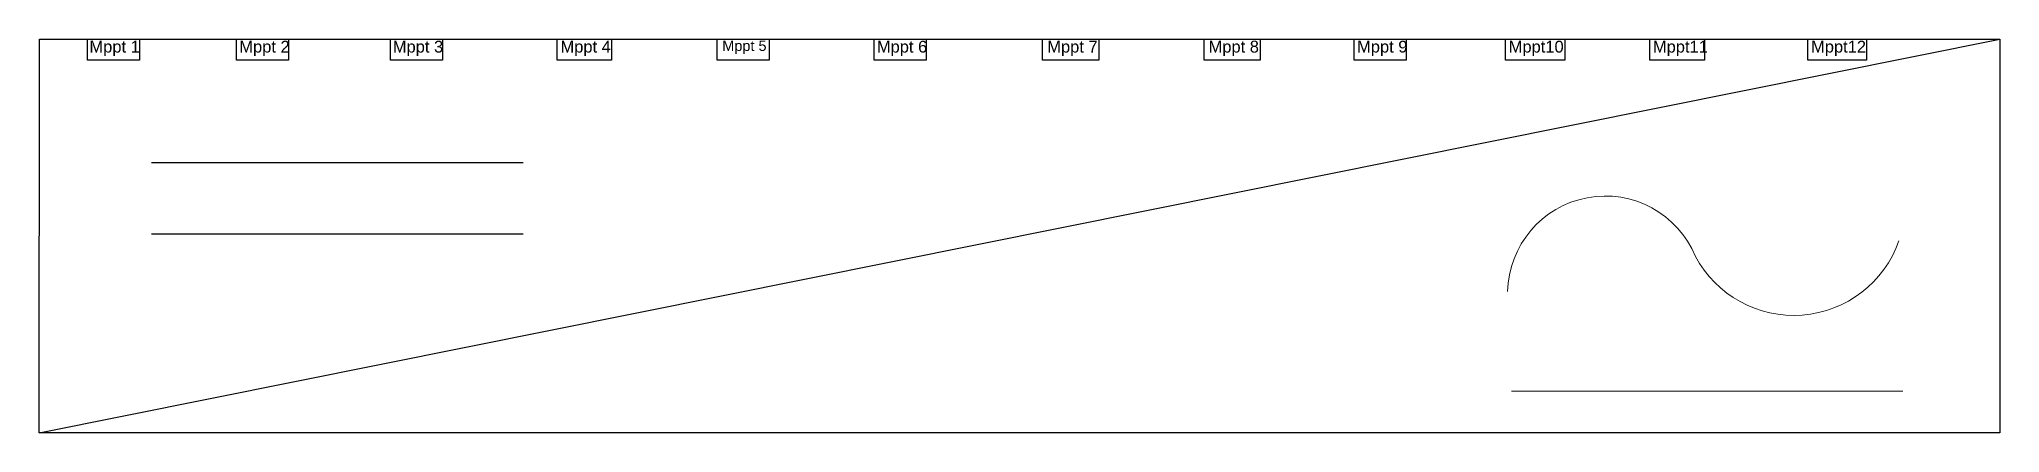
# Model space of a CAD drawing. Header units: inches. Extents: x 9190 to 83177, y 6945 to 19665.
# Drawn here: x 61496 to 68632, y 15743 to 17173 of the extents above; entities that cross this region are included whole.
import ezdxf

# ---------------------------------------------------------------- set-up
doc = ezdxf.new("R2010")
doc.units = ezdxf.units.IN
doc.header["$MEASUREMENT"] = 0
doc.layers.add('PDF2_Geometry', color=7, linetype='Continuous', true_color=0x2676ba)
doc.styles.get("Standard").update_dxf_attribs({"font": 'arial.ttf'})

msp = doc.modelspace()

# ---------------------------------------------------------------- texts
at = {"attachment_point": 1}
for s, width, gutter_width, insert, char_height in [('Mppt 1', 565.971, 61.8, (61678.7, 17167.9), 42.92), ('Mppt 2', 565.971, 61.8, (62224.2, 17167.9), 42.92), ('Mppt 3 ', 565.971, 61.8, (62782.9, 17167.9), 42.92), ('Mppt 4', 565.971, 61.8, (63393.2, 17167.9), 42.92), ('Mppt 5', 497.665, 54.3, (63982, 17168.5), 37.74), ('Mppt 6', 565.971, 61.8, (64544.7, 17167.9), 42.92), ('Mppt 7', 565.971, 61.8, (65164.8, 17167.9), 42.92), ('Mppt 8', 565.971, 61.8, (65752, 17167.9), 42.92), ('Mppt 9', 565.971, 61.8, (66292.6, 17167.9), 42.92), ('Mppt10', 565.971, 61.8, (66844.5, 17167.9), 42.92), ('Mppt11', 565.971, 61.8, (67369.3, 17167.9), 42.92), ('Mppt12', 565.971, 61.8, (67945, 17167.9), 42.92)]:
    msp.add_mtext_dynamic_manual_height_columns(s, width=width, gutter_width=gutter_width, heights=[0], dxfattribs=dict(at, insert=insert, char_height=char_height))

# ---------------------------------------------------------------- linework, layer by layer
for p, q in [((61495.8, 15742.9), (68631.8, 17173.3)), ((68631.8, 17173.3), (68631.8, 15742.9)), ((61904.7, 16725), (63257.7, 16725)), ((61904.7, 16465.5), (63257.7, 16465.5))]:
    msp.add_line(p, q)
for points in [[(61496.6, 17173.3), (68631.8, 17173.3), (68631.8, 15742.9), (61495.8, 15742.9)], [(61671.9, 17173.3), (61860.8, 17173.3), (61860.8, 17097.3), (61671.9, 17097.3)], [(62214, 17173.3), (62402.9, 17173.3), (62402.9, 17097.3), (62214, 17097.3)], [(62775, 17173.3), (62963.9, 17173.3), (62963.9, 17097.3), (62775, 17097.3)], [(63380.6, 17173.3), (63578.3, 17173.3), (63578.3, 17097.3), (63380.6, 17097.3)], [(63963.3, 17173.3), (64152.2, 17173.3), (64152.2, 17097.3), (63963.3, 17097.3)], [(64534.6, 17173.3), (64723.6, 17173.3), (64723.6, 17097.3), (64534.6, 17097.3)], [(65147.5, 17173.3), (65352.8, 17173.3), (65352.8, 17097.3), (65147.5, 17097.3)], [(65736.4, 17173.3), (65939.2, 17173.3), (65939.2, 17097.3), (65736.4, 17097.3)], [(66281.8, 17173.3), (66470.8, 17173.3), (66470.8, 17097.3), (66281.8, 17097.3)], [(66833.2, 17173.3), (67049, 17173.3), (67049, 17097.3), (66833.2, 17097.3)], [(67358, 17173.3), (67556.9, 17173.3), (67556.9, 17097.3), (67358, 17097.3)], [(67933.6, 17173.3), (68147.2, 17173.3), (68147.2, 17097.3), (67933.6, 17097.3)]]:
    msp.add_lwpolyline(points, close=True)
at = {"layer": 'PDF2_Geometry', "color": 7, "lineweight": 0}
msp.add_lwpolyline([(66840.4, 16255.8, -0.81134), (67524.1, 16384, 0.653005), (68264.8, 16441)], format="xyb", dxfattribs=at)
msp.add_lwpolyline([(66855, 15893.5), (68279.4, 15893.5)], dxfattribs=at)

msp.set_redraw_order([(e.dxf.handle, doc.entitydb.next_handle()) for e in msp.query("TEXT MTEXT ATTDEF DIMENSION ARC_DIMENSION")])  # texts and dimensions are drawn at this point

doc.saveas('drawing.dxf')
